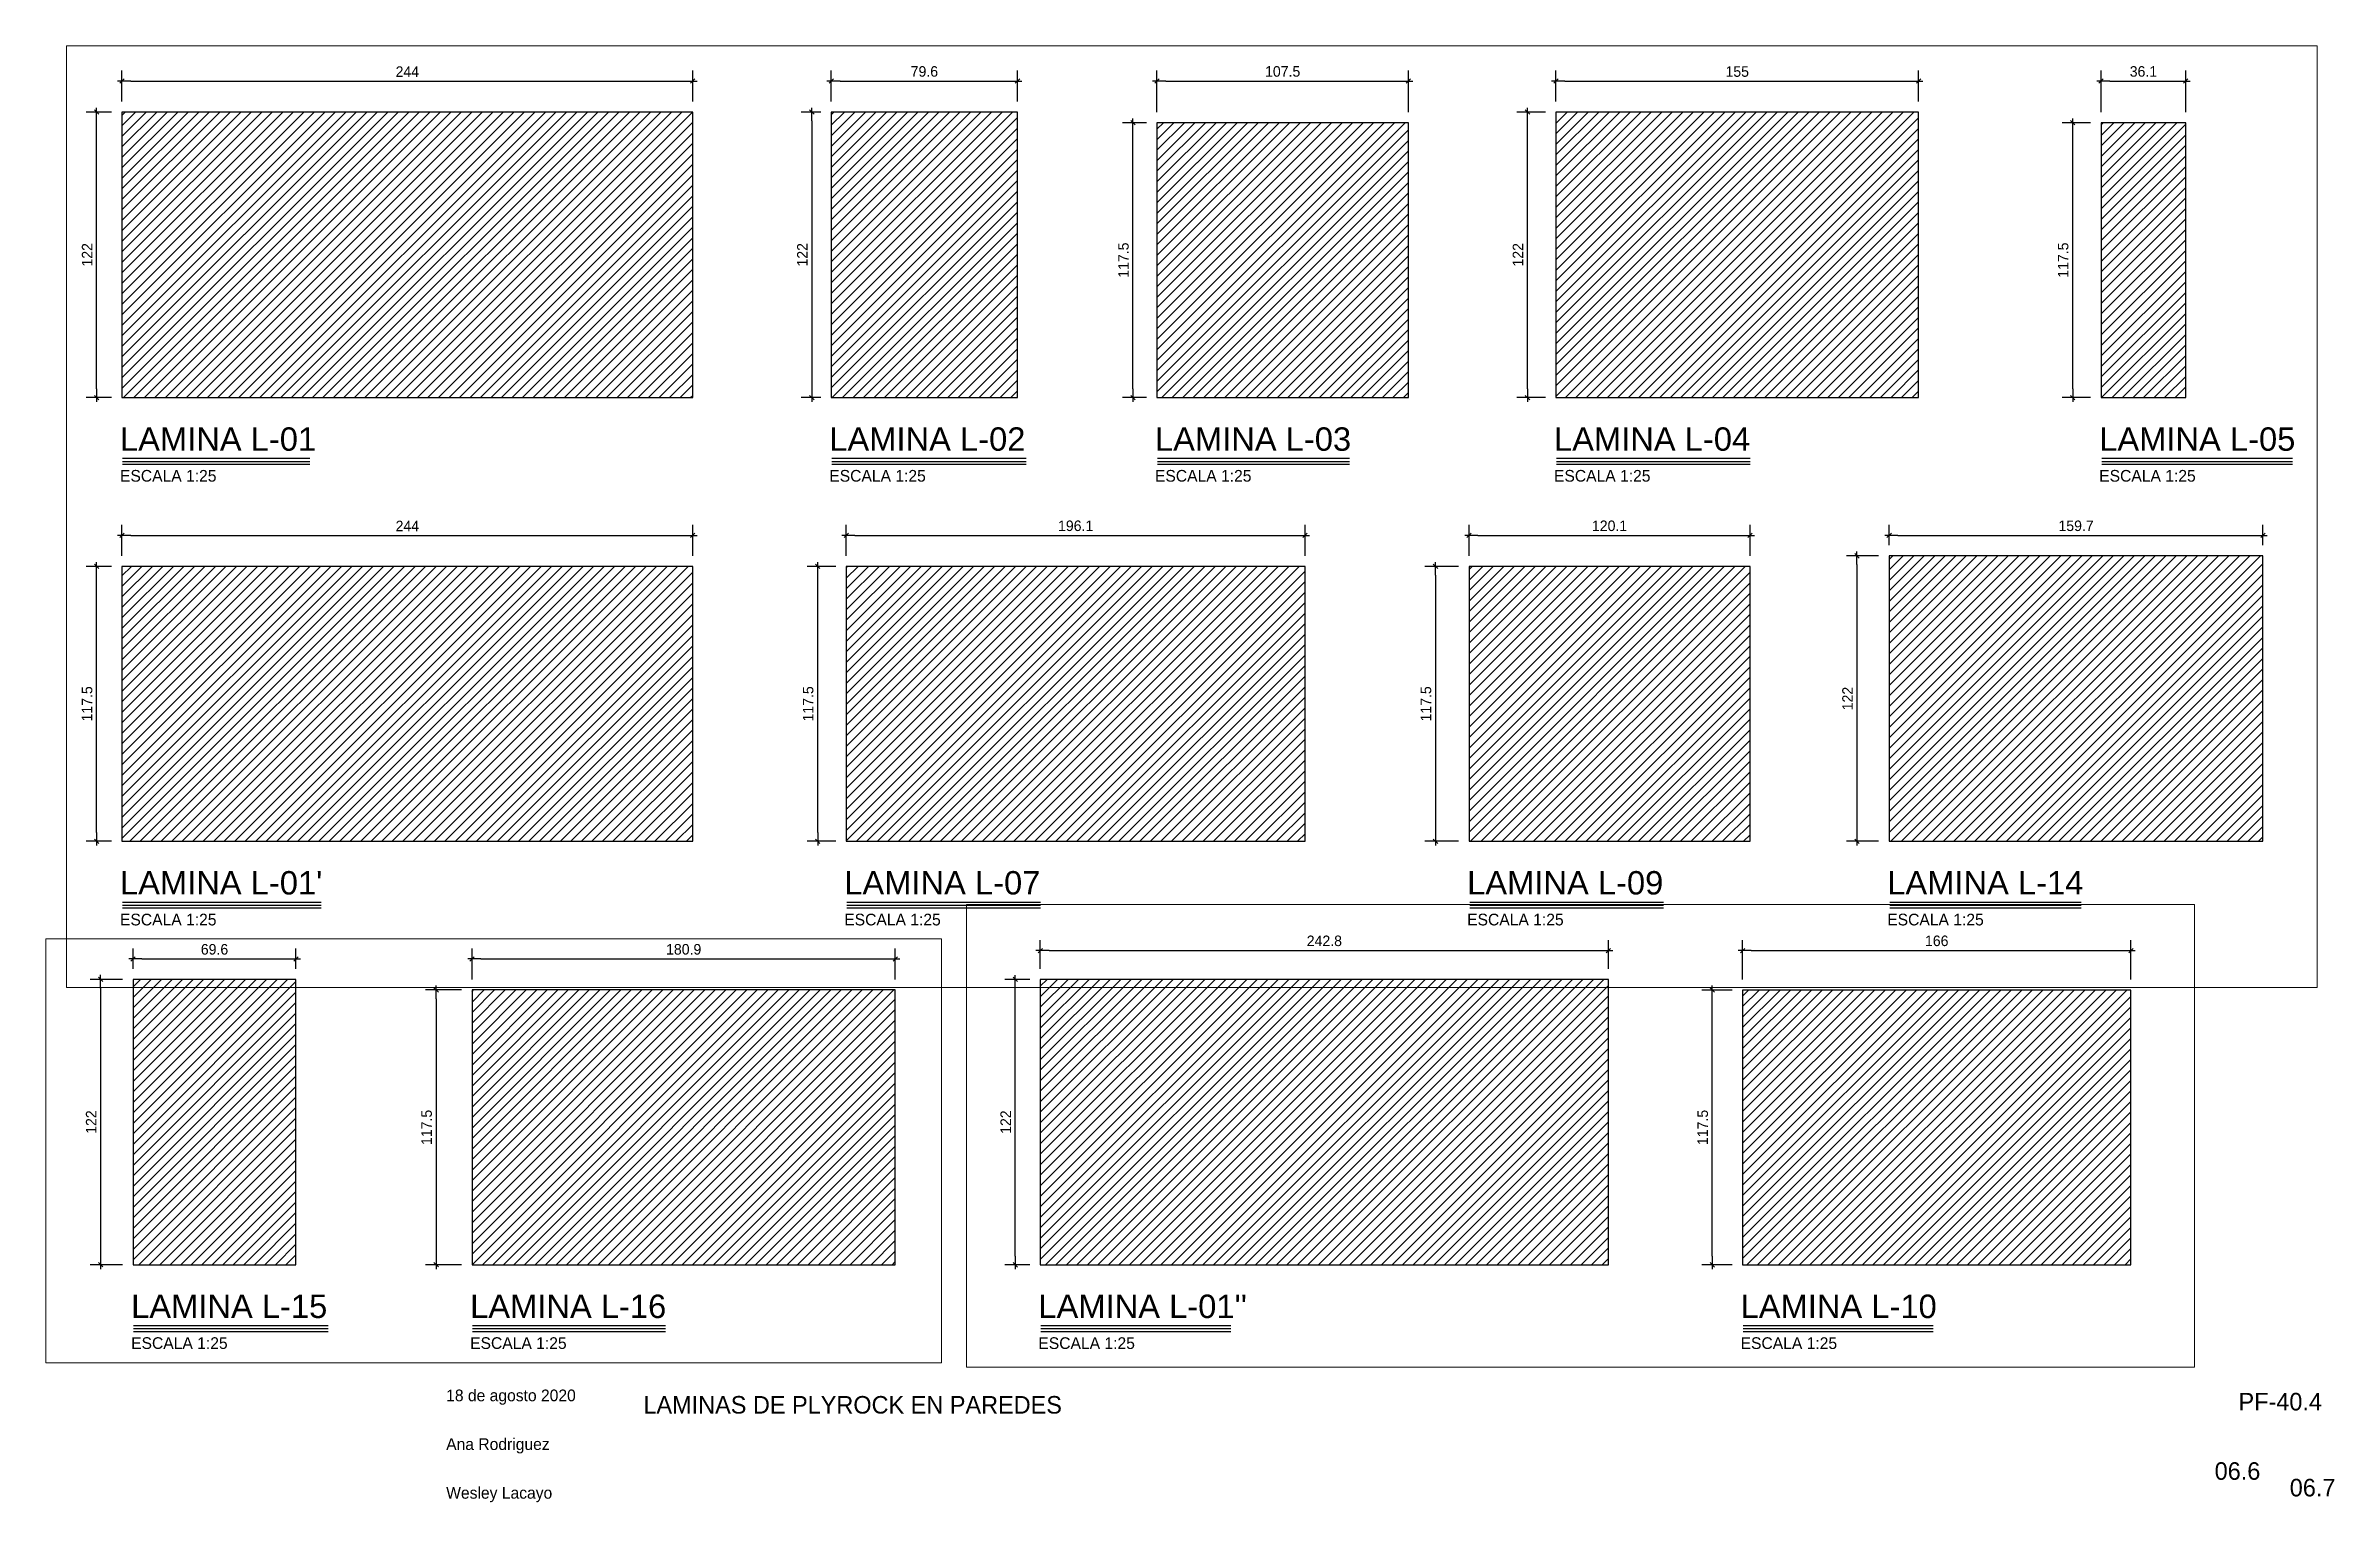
# Paper-space layout 'PT-06.6' of a CAD drawing. Header units: millimetres. Extents: x 91 to 130.2, y 309.4 to 334.3.
# The model-space entities are those that its viewports show. They can reach past a viewport. Long polylines and large blocks are cut down to what shows.
import ezdxf
from ezdxf.enums import TextEntityAlignment as Align

# ---------------------------------------------------------------- set-up
doc = ezdxf.new("R2010")
doc.units = ezdxf.units.MM
doc.set_wipeout_variables(frame=1)
for name, color, linetype in [('0 @ 0.25', 7, 'Continuous'), ('TEXTO', 2, 'Continuous'), ('TEXTOS TITULOS @ 0.25', 3, 'Continuous')]:
    doc.layers.add(name, color=color, linetype=linetype)
doc.styles.add('century gothic', font='GOTHIC.TTF')
doc.styles.add('NOTAS', font='GOTHIC.TTF')
doc.styles.add('SMCtitulos', font='sanss___.ttf')
doc.dimstyles.new('ANOTATIVE CM SMCONSTRUCCIONES', dxfattribs={"dimscale": 0, "dimtxt": 0.18, "dimasz": 0.15, "dimexe": 0.18, "dimexo": 0.18, "dimgap": 0.07, "dimtad": 1, "dimdec": 1, "dimlfac": 100, "dimdsep": 46, "dimtxsty": 'century gothic', "dimblk1": 'FLECHA1', "dimblk2": 'FLECHA1', "dimsah": 1, "dimcen": 0.18, "dimdle": 0.075, "dimclrd": 1, "dimclre": 1, "dimclrt": 2, "dimaunit": 1, "dimadec": 0, "dimazin": 2, "dimtfac": 0.75, "dimtdec": 1, "dimtix": 1, "dimtmove": 2, "dimatfit": 3, "dimfxl": 0.09, "dimtvp": 1.5, "dimtfill": 1, "dimtolj": 1, "dimtzin": 0, "dimarcsym": 0})

psp = doc.layouts.new('PT-06.6')

# ---------------------------------------------------------------- texts
at = {"layer": 'TEXTO', "color": 2, "attachment_point": 1, "style": 'century gothic'}
for s, insert, char_height, width in [('18 de agosto 2020', (97.885, 311.32), 0.2, 3.7301), ('{\\H3.3333x;LAMINAS DE PLYROCK EN PAREDES}', (101.257, 311.209), 0.09, 9.23112), ('PF-40.4', (128.53, 311.263), 0.3, 3.7301), ('Ana Rodriguez', (97.885, 310.487), 0.2, 3.7301), ('06.6', (128.122, 310.077), 0.3, 3.7301), ('Wesley Lacayo', (97.885, 309.654), 0.2, 3.7301), ('06.7', (129.406, 309.793), 0.3, 3.7301)]:
    psp.add_mtext(s, dxfattribs=dict(at, insert=insert, char_height=char_height, width=width))

msp = doc.modelspace()

# ---------------------------------------------------------------- blocks, each defined once
blk = doc.blocks.new('*U278')
at = {"color": 2}
blk.add_line((0, 0.052), (3.203, 0.052), dxfattribs=at)
at = {"color": 250}
blk.add_line((0, 0), (3.203, 0), dxfattribs=at)
at = {"color": 7}
blk.add_line((0, -0.047), (3.203, -0.047), dxfattribs=at)
at = {"color": 0, "linetype": 'ByBlock', "lineweight": -2, "style": 'NOTAS'}
for tag, p in [('1TITLE', (0.027, 1.014)), ('2TITLE', (-0.043, 0.181))]:
    blk.add_attdef(tag, p, '', height=0.3, dxfattribs=at)
blk.add_attdef('SCALE', text='', height=0.18, dxfattribs=at).set_placement((-0.043, -0.148), align=Align.TOP_LEFT)
blk = doc.blocks.new('PL4')
at = {"color": 3}
blk.add_wipeout([(19545.3365, 4508.9966), (19545.3365, 4507.822), (19547.7765, 4507.822), (19547.7765, 4508.9966)], dxfattribs=at)
h = blk.add_hatch()
h.set_pattern_fill('ANSI31', color=250, scale=0.01)
h.set_pattern_definition([(45, (74.857792, -12.113897), (-0.022450640303, 0.022450640303), [])])
h.paths.add_polyline_path([(19547.7765, 4507.822), (19547.7765, 4508.9966), (19545.3365, 4508.9966), (19545.3365, 4507.822)])
blk.add_lwpolyline([(19545.3365, 4508.9966), (19545.3365, 4507.822), (19547.7765, 4507.822), (19547.7765, 4508.9966)], close=True, dxfattribs=at)
blk = doc.blocks.new('L5')
at = {"color": 3}
blk.add_wipeout([(19547.7765, 4509.3498), (19547.7765, 4508.1752), (19548.138, 4508.1752), (19548.138, 4509.3498)], dxfattribs=at)
h = blk.add_hatch()
h.set_pattern_fill('ANSI31', color=250, scale=0.01)
h.set_pattern_definition([(45, (77.297792, -11.760674), (-0.022450640303, 0.022450640303), [])])
h.paths.add_polyline_path([(19548.138, 4508.1752), (19548.138, 4509.3498), (19547.7765, 4509.3498), (19547.7765, 4508.1752)])
blk.add_lwpolyline([(19547.7765, 4509.3498), (19547.7765, 4508.1752), (19548.138, 4508.1752), (19548.138, 4509.3498)], close=True, dxfattribs=at)
blk = doc.blocks.new('K')
at = {"color": 3}
blk.add_wipeout([(19570.7844, 4514.3794), (19570.7844, 4513.2048), (19571.9853, 4513.2048), (19571.9853, 4514.3794)], dxfattribs=at)
h = blk.add_hatch()
h.set_pattern_fill('ANSI31', color=250, scale=0.01)
h.set_pattern_definition([(45, (99.0386, -6.685645), (-0.022450640303, 0.022450640303), [])])
h.paths.add_polyline_path([(19570.7844, 4514.3794), (19570.7844, 4513.2048), (19571.9853, 4513.2048), (19571.9853, 4514.3794)])
blk.add_lwpolyline([(19570.7844, 4514.3794), (19570.7844, 4513.2048), (19571.9853, 4513.2048), (19571.9853, 4514.3794)], close=True, dxfattribs=at)
blk = doc.blocks.new('L01')
at = {"color": 3}
blk.add_wipeout([(19523.5016, 4513.7363), (19523.5016, 4512.5163), (19525.9416, 4512.5163), (19525.9416, 4513.7363)], dxfattribs=at)
h = blk.add_hatch()
h.set_pattern_fill('ANSI31', color=250, scale=0.01)
h.set_pattern_definition([(45, (53.022902, -7.374193), (-0.022450640303, 0.022450640303), [])])
h.paths.add_polyline_path([(19525.9416, 4512.5163), (19525.9416, 4513.7363), (19523.5016, 4513.7363), (19523.5016, 4512.5163)])
blk.add_lwpolyline([(19523.5016, 4513.7363), (19523.5016, 4512.5163), (19525.9416, 4512.5163), (19525.9416, 4513.7363)], close=True, dxfattribs=at)
blk = doc.blocks.new('L15')
at = {"color": 3}
blk.add_wipeout([(19578.2737, 4511.8274), (19578.2737, 4510.6074), (19578.9699, 4510.6074), (19578.9699, 4511.8274)], dxfattribs=at)
h = blk.add_hatch()
h.set_pattern_fill('ANSI31', color=250, scale=0.01)
h.set_pattern_definition([(45, (107.79494, -9.283098), (-0.022450640303, 0.022450640303), [])])
h.paths.add_polyline_path([(19578.9699, 4510.6074), (19578.9699, 4511.8274), (19578.2737, 4511.8274), (19578.2737, 4510.6074)])
blk.add_lwpolyline([(19578.2737, 4511.8274), (19578.2737, 4510.6074), (19578.9699, 4510.6074), (19578.9699, 4511.8274)], close=True, dxfattribs=at)
blk = doc.blocks.new('JYH')
at = {"color": 3}
blk.add_wipeout([(19611.8833, 4514.4248), (19611.8833, 4513.2502), (19613.8448, 4513.2502), (19613.8448, 4514.4248)], dxfattribs=at)
h = blk.add_hatch()
h.set_pattern_fill('ANSI31', color=250, scale=0.01)
h.set_pattern_definition([(45, (141.40457, -6.685645), (-0.022450640303, 0.022450640303), [])])
h.paths.add_polyline_path([(19613.8448, 4513.2502), (19613.8448, 4514.4248), (19611.8833, 4514.4248), (19611.8833, 4513.2502)])
blk.add_lwpolyline([(19611.8833, 4514.4248), (19611.8833, 4513.2502), (19613.8448, 4513.2502), (19613.8448, 4514.4248)], close=True, dxfattribs=at)
blk = doc.blocks.new('I')
at = {"color": 3}
blk.add_wipeout([(19551.58, 4519.718), (19551.58, 4518.5434), (19553.389, 4518.5434), (19553.389, 4519.718)], dxfattribs=at)
h = blk.add_hatch()
h.set_pattern_fill('ANSI31', color=250, scale=0.01)
h.set_pattern_definition([(45, (80.47028, -1.39251), (-0.022450640303, 0.022450640303), [])])
h.paths.add_polyline_path([(19551.58, 4518.5434), (19553.389, 4518.5434), (19553.389, 4519.718), (19551.58, 4519.718)])
blk.add_lwpolyline([(19551.58, 4519.718), (19551.58, 4518.5434), (19553.389, 4518.5434), (19553.389, 4519.718)], close=True, dxfattribs=at)
blk = doc.blocks.new('W')
at = {"color": 3}
blk.add_wipeout([(19548.6925, 4522.7512), (19548.6925, 4521.5766), (19549.7675, 4521.5766), (19549.7675, 4522.7512)], dxfattribs=at)
h = blk.add_hatch()
h.set_pattern_fill('ANSI31', color=250, scale=0.01)
h.set_pattern_definition([(45, (76.84877, 1.640725), (-0.022450640303, 0.022450640303), [])])
h.paths.add_polyline_path([(19548.6925, 4522.7512), (19548.6925, 4521.5766), (19549.7675, 4521.5766), (19549.7675, 4522.7512)])
blk.add_lwpolyline([(19548.6925, 4522.7512), (19548.6925, 4521.5766), (19549.7675, 4521.5766), (19549.7675, 4522.7512)], close=True, dxfattribs=at)
blk = doc.blocks.new('L02')
at = {"color": 3}
blk.add_wipeout([(19538.3645, 4529.476), (19538.3645, 4528.256), (19539.1607, 4528.256), (19539.1607, 4529.476)], dxfattribs=at)
h = blk.add_hatch()
h.set_pattern_fill('ANSI31', color=250, scale=0.01)
h.set_pattern_definition([(45, (67.8858, 8.365508), (-0.022450640303, 0.022450640303), [])])
h.paths.add_polyline_path([(19539.1607, 4528.256), (19539.1607, 4529.476), (19538.3645, 4529.476), (19538.3645, 4528.256)])
blk.add_lwpolyline([(19538.3645, 4529.476), (19538.3645, 4528.256), (19539.1607, 4528.256), (19539.1607, 4529.476)], close=True, dxfattribs=at)
blk = doc.blocks.new('P')
at = {"color": 3}
blk.add_wipeout([(19558.1739, 4529.456), (19558.1739, 4528.236), (19559.7239, 4528.236), (19559.7239, 4529.456)], dxfattribs=at)
h = blk.add_hatch()
h.set_pattern_fill('ANSI31', color=250, scale=0.01)
h.set_pattern_definition([(45, (86.805185, 8.345508), (-0.022450640303, 0.022450640303), [])])
h.paths.add_polyline_path([(19558.1739, 4529.456), (19558.1739, 4528.236), (19559.7239, 4528.236), (19559.7239, 4529.456)])
blk.add_lwpolyline([(19558.1739, 4529.456), (19558.1739, 4528.236), (19559.7239, 4528.236), (19559.7239, 4529.456)], close=True, dxfattribs=at)
blk = doc.blocks.new('D')
at = {"color": 3}
blk.add_wipeout([(19578.9599, 4527.234), (19578.9599, 4526.014), (19580.5574, 4526.014), (19580.5574, 4527.234)], dxfattribs=at)
h = blk.add_hatch()
h.set_pattern_fill('ANSI31', color=250, scale=0.01)
h.set_pattern_definition([(45, (108.48114, 6.12351), (-0.022450640303, 0.022450640303), [])])
h.paths.add_polyline_path([(19580.5574, 4526.014), (19580.5574, 4527.234), (19578.9599, 4527.234), (19578.9599, 4526.014)])
blk.add_lwpolyline([(19578.9599, 4527.234), (19578.9599, 4526.014), (19580.5574, 4526.014), (19580.5574, 4527.234)], close=True, dxfattribs=at)
blk = doc.blocks.new('X')
at = {"color": 3}
blk.add_wipeout([(19583.5799, 4542.6947), (19583.5799, 4541.4747), (19586.0083, 4541.4747), (19586.0083, 4542.6947)], dxfattribs=at)
h = blk.add_hatch()
h.set_pattern_fill('ANSI31', color=250, scale=0.01)
h.set_pattern_definition([(45, (113.101132, 21.584215), (-0.022450640303, 0.022450640303), [])])
h.paths.add_polyline_path([(19586.0083, 4541.4747), (19586.0083, 4542.6947), (19583.5799, 4542.6947), (19583.5799, 4541.4747)])
blk.add_lwpolyline([(19583.5799, 4542.6947), (19583.5799, 4541.4747), (19586.0083, 4541.4747), (19586.0083, 4542.6947)], close=True, dxfattribs=at)
blk = doc.blocks.new('*U530')
at = {"color": 2}
blk.add_line((0, 0.052), (3.323, 0.052), dxfattribs=at)
at = {"color": 250}
blk.add_line((0, 0), (3.323, 0), dxfattribs=at)
at = {"color": 7}
blk.add_line((0, -0.047), (3.323, -0.047), dxfattribs=at)
at = {"color": 0, "linetype": 'ByBlock', "lineweight": -2, "style": 'NOTAS'}
for tag, p in [('1TITLE', (0.027, 1.014)), ('2TITLE', (-0.043, 0.181))]:
    blk.add_attdef(tag, p, '', height=0.3, dxfattribs=at)
blk.add_attdef('SCALE', text='', height=0.18, dxfattribs=at).set_placement((-0.043, -0.148), align=Align.TOP_LEFT)
blk = doc.blocks.new('FLECHA1')
at = {"color": 1}
blk.add_line((-1, 0), (0.5, 0), dxfattribs=at)
at = {"color": 4}
blk.add_line((-0.25, -0.25), (0.25, 0.25), dxfattribs=at)
blk = doc.blocks.new('*D575')
at = {"color": 1, "lineweight": -2, "transparency": 16777216}
for p, q in [((19520.5136, 4514.4248), (19520.4053, 4514.4248)), ((19520.4503, 4513.2423), (19520.4503, 4514.3873)), ((19520.5136, 4513.2048), (19520.4053, 4513.2048))]:
    blk.add_line(p, q, dxfattribs=at)
at = {"layer": 'Defpoints', "color": 0, "transparency": 16777216}
for p in [(19520.4503, 4514.4248), (19520.5586, 4514.4248), (19520.5586, 4513.2048)]:
    blk.add_point(p, dxfattribs=at)
at = {"color": 1, "lineweight": -2, "transparency": 16777216, "xscale": 0.0375, "yscale": 0.0375, "zscale": 0.0375}
for p, rotation in [((19520.4503, 4514.4248), 90), ((19520.4503, 4513.2048), 270)]:
    blk.add_blockref('FLECHA1', p, dxfattribs=dict(at, rotation=rotation))
at = {"color": 2, "transparency": 16777216, "insert": (19520.4097, 4513.8148), "char_height": 0.045, "attachment_point": 5, "rotation": 90, "style": 'century gothic', "bg_fill": 3, "box_fill_scale": 1.1, "bg_fill_color": 256, "bg_fill_true_color": 13158600, "bg_fill_transparency": 0}
blk.add_mtext('\\A1;122', dxfattribs=at)
blk = doc.blocks.new('*D576')
at = {"color": 1, "lineweight": -2, "transparency": 16777216}
for p, q in [((19520.5586, 4514.4698), (19520.5586, 4514.6023)), ((19522.9986, 4514.4698), (19522.9986, 4514.6023)), ((19520.5961, 4514.5573), (19522.9611, 4514.5573))]:
    blk.add_line(p, q, dxfattribs=at)
at = {"layer": 'Defpoints', "color": 0, "transparency": 16777216}
for p in [(19522.9986, 4514.5573), (19520.5586, 4514.4248), (19522.9986, 4514.4248)]:
    blk.add_point(p, dxfattribs=at)
at = {"color": 1, "lineweight": -2, "transparency": 16777216, "xscale": 0.0375, "yscale": 0.0375, "zscale": 0.0375, "rotation": 180}
blk.add_blockref('FLECHA1', (19520.5586, 4514.5573), dxfattribs=at)
at = {"color": 1, "lineweight": -2, "transparency": 16777216, "xscale": 0.0375, "yscale": 0.0375, "zscale": 0.0375}
blk.add_blockref('FLECHA1', (19522.9986, 4514.5573), dxfattribs=at)
at = {"color": 2, "transparency": 16777216, "insert": (19521.7786, 4514.5979), "char_height": 0.045, "attachment_point": 5, "style": 'century gothic', "bg_fill": 3, "box_fill_scale": 1.1, "bg_fill_color": 256, "bg_fill_true_color": 13158600, "bg_fill_transparency": 0}
blk.add_mtext('\\A1;244', dxfattribs=at)
blk = doc.blocks.new('*D577')
at = {"color": 1, "lineweight": -2, "transparency": 16777216}
for p, q in [((19523.5455, 4514.4248), (19523.4626, 4514.4248)), ((19523.5076, 4514.3873), (19523.5076, 4513.2423)), ((19523.5455, 4513.2048), (19523.4626, 4513.2048))]:
    blk.add_line(p, q, dxfattribs=at)
at = {"layer": 'Defpoints', "color": 0, "transparency": 16777216}
for p in [(19523.5905, 4514.4248), (19523.5076, 4513.2048), (19523.5905, 4513.2048)]:
    blk.add_point(p, dxfattribs=at)
at = {"color": 1, "lineweight": -2, "transparency": 16777216, "xscale": 0.0375, "yscale": 0.0375, "zscale": 0.0375}
for p, rotation in [((19523.5076, 4514.4248), 90), ((19523.5076, 4513.2048), 270)]:
    blk.add_blockref('FLECHA1', p, dxfattribs=dict(at, rotation=rotation))
at = {"color": 2, "transparency": 16777216, "insert": (19523.4671, 4513.8148), "char_height": 0.045, "attachment_point": 5, "rotation": 90, "style": 'century gothic', "bg_fill": 3, "box_fill_scale": 1.1, "bg_fill_color": 256, "bg_fill_true_color": 13158600, "bg_fill_transparency": 0}
blk.add_mtext('\\A1;122', dxfattribs=at)
blk = doc.blocks.new('*D578')
at = {"color": 1, "lineweight": -2, "transparency": 16777216}
for p, q in [((19523.5905, 4514.4698), (19523.5905, 4514.6023)), ((19524.3867, 4514.4698), (19524.3867, 4514.6023)), ((19523.628, 4514.5573), (19524.3492, 4514.5573))]:
    blk.add_line(p, q, dxfattribs=at)
at = {"layer": 'Defpoints', "color": 0, "transparency": 16777216}
for p in [(19524.3867, 4514.5573), (19523.5905, 4514.4248), (19524.3867, 4514.4248)]:
    blk.add_point(p, dxfattribs=at)
at = {"color": 1, "lineweight": -2, "transparency": 16777216, "xscale": 0.0375, "yscale": 0.0375, "zscale": 0.0375, "rotation": 180}
blk.add_blockref('FLECHA1', (19523.5905, 4514.5573), dxfattribs=at)
at = {"color": 1, "lineweight": -2, "transparency": 16777216, "xscale": 0.0375, "yscale": 0.0375, "zscale": 0.0375}
blk.add_blockref('FLECHA1', (19524.3867, 4514.5573), dxfattribs=at)
at = {"color": 2, "transparency": 16777216, "insert": (19523.9886, 4514.5984), "char_height": 0.045, "attachment_point": 5, "style": 'century gothic', "bg_fill": 3, "box_fill_scale": 1.1, "bg_fill_color": 256, "bg_fill_true_color": 13158600, "bg_fill_transparency": 0}
blk.add_mtext('\\A1;79.6', dxfattribs=at)
blk = doc.blocks.new('*U529')
at = {"color": 2}
blk.add_line((0, 0.052), (3.281, 0.052), dxfattribs=at)
at = {"color": 250}
blk.add_line((0, 0), (3.281, 0), dxfattribs=at)
at = {"color": 7}
blk.add_line((0, -0.047), (3.281, -0.047), dxfattribs=at)
at = {"color": 0, "linetype": 'ByBlock', "lineweight": -2, "style": 'NOTAS'}
for tag, p in [('1TITLE', (0.027, 1.014)), ('2TITLE', (-0.043, 0.181))]:
    blk.add_attdef(tag, p, '', height=0.3, dxfattribs=at)
blk.add_attdef('SCALE', text='', height=0.18, dxfattribs=at).set_placement((-0.043, -0.148), align=Align.TOP_LEFT)
blk = doc.blocks.new('*D579')
at = {"color": 1, "lineweight": -2, "transparency": 16777216}
for p, q in [((19524.9376, 4514.3794), (19524.8353, 4514.3794)), ((19524.8803, 4513.2423), (19524.8803, 4514.3419)), ((19524.9376, 4513.2048), (19524.8353, 4513.2048))]:
    blk.add_line(p, q, dxfattribs=at)
at = {"layer": 'Defpoints', "color": 0, "transparency": 16777216}
for p in [(19524.8803, 4514.3794), (19524.9826, 4514.3794), (19524.9826, 4513.2048)]:
    blk.add_point(p, dxfattribs=at)
at = {"color": 1, "lineweight": -2, "transparency": 16777216, "xscale": 0.0375, "yscale": 0.0375, "zscale": 0.0375}
for p, rotation in [((19524.8803, 4514.3794), 90), ((19524.8803, 4513.2048), 270)]:
    blk.add_blockref('FLECHA1', p, dxfattribs=dict(at, rotation=rotation))
at = {"color": 2, "transparency": 16777216, "insert": (19524.8398, 4513.7921), "char_height": 0.045, "attachment_point": 5, "rotation": 90, "style": 'century gothic', "bg_fill": 3, "box_fill_scale": 1.1, "bg_fill_color": 256, "bg_fill_true_color": 13158600, "bg_fill_transparency": 0}
blk.add_mtext('\\A1;117.5', dxfattribs=at)
blk = doc.blocks.new('*D580')
at = {"color": 1, "lineweight": -2, "transparency": 16777216}
for p, q in [((19524.9826, 4514.4244), (19524.9826, 4514.6023)), ((19526.0576, 4514.4244), (19526.0576, 4514.6023)), ((19525.0201, 4514.5573), (19526.0201, 4514.5573))]:
    blk.add_line(p, q, dxfattribs=at)
at = {"layer": 'Defpoints', "color": 0, "transparency": 16777216}
for p in [(19526.0576, 4514.5573), (19524.9826, 4514.3794), (19526.0576, 4514.3794)]:
    blk.add_point(p, dxfattribs=at)
at = {"color": 1, "lineweight": -2, "transparency": 16777216, "xscale": 0.0375, "yscale": 0.0375, "zscale": 0.0375, "rotation": 180}
blk.add_blockref('FLECHA1', (19524.9826, 4514.5573), dxfattribs=at)
at = {"color": 1, "lineweight": -2, "transparency": 16777216, "xscale": 0.0375, "yscale": 0.0375, "zscale": 0.0375}
blk.add_blockref('FLECHA1', (19526.0576, 4514.5573), dxfattribs=at)
at = {"color": 2, "transparency": 16777216, "insert": (19525.5201, 4514.5984), "char_height": 0.045, "attachment_point": 5, "style": 'century gothic', "bg_fill": 3, "box_fill_scale": 1.1, "bg_fill_color": 256, "bg_fill_true_color": 13158600, "bg_fill_transparency": 0}
blk.add_mtext('\\A1;107.5', dxfattribs=at)
blk = doc.blocks.new('*U528')
at = {"color": 2}
blk.add_line((0, 0.052), (3.313, 0.052), dxfattribs=at)
at = {"color": 250}
blk.add_line((0, 0), (3.313, 0), dxfattribs=at)
at = {"color": 7}
blk.add_line((0, -0.047), (3.313, -0.047), dxfattribs=at)
at = {"color": 0, "linetype": 'ByBlock', "lineweight": -2, "style": 'NOTAS'}
for tag, p in [('1TITLE', (0.027, 1.014)), ('2TITLE', (-0.043, 0.181))]:
    blk.add_attdef(tag, p, '', height=0.3, dxfattribs=at)
blk.add_attdef('SCALE', text='', height=0.18, dxfattribs=at).set_placement((-0.043, -0.148), align=Align.TOP_LEFT)
blk = doc.blocks.new('*D581')
at = {"color": 1, "lineweight": -2, "transparency": 16777216}
for p, q in [((19526.6431, 4514.4248), (19526.5215, 4514.4248)), ((19526.5665, 4513.2423), (19526.5665, 4514.3873)), ((19526.6431, 4513.2048), (19526.5215, 4513.2048))]:
    blk.add_line(p, q, dxfattribs=at)
at = {"layer": 'Defpoints', "color": 0, "transparency": 16777216}
for p in [(19526.5665, 4514.4248), (19526.6881, 4514.4248), (19526.6881, 4513.2048)]:
    blk.add_point(p, dxfattribs=at)
at = {"color": 1, "lineweight": -2, "transparency": 16777216, "xscale": 0.0375, "yscale": 0.0375, "zscale": 0.0375}
for p, rotation in [((19526.5665, 4514.4248), 90), ((19526.5665, 4513.2048), 270)]:
    blk.add_blockref('FLECHA1', p, dxfattribs=dict(at, rotation=rotation))
at = {"color": 2, "transparency": 16777216, "insert": (19526.5259, 4513.8148), "char_height": 0.045, "attachment_point": 5, "rotation": 90, "style": 'century gothic', "bg_fill": 3, "box_fill_scale": 1.1, "bg_fill_color": 256, "bg_fill_true_color": 13158600, "bg_fill_transparency": 0}
blk.add_mtext('\\A1;122', dxfattribs=at)
blk = doc.blocks.new('*D582')
at = {"color": 1, "lineweight": -2, "transparency": 16777216}
for p, q in [((19526.6881, 4514.4698), (19526.6881, 4514.6023)), ((19528.2381, 4514.4698), (19528.2381, 4514.6023)), ((19526.7256, 4514.5573), (19528.2006, 4514.5573))]:
    blk.add_line(p, q, dxfattribs=at)
at = {"layer": 'Defpoints', "color": 0, "transparency": 16777216}
for p in [(19528.2381, 4514.5573), (19526.6881, 4514.4248), (19528.2381, 4514.4248)]:
    blk.add_point(p, dxfattribs=at)
at = {"color": 1, "lineweight": -2, "transparency": 16777216, "xscale": 0.0375, "yscale": 0.0375, "zscale": 0.0375, "rotation": 180}
blk.add_blockref('FLECHA1', (19526.6881, 4514.5573), dxfattribs=at)
at = {"color": 1, "lineweight": -2, "transparency": 16777216, "xscale": 0.0375, "yscale": 0.0375, "zscale": 0.0375}
blk.add_blockref('FLECHA1', (19528.2381, 4514.5573), dxfattribs=at)
at = {"color": 2, "transparency": 16777216, "insert": (19527.4631, 4514.5979), "char_height": 0.045, "attachment_point": 5, "style": 'century gothic', "bg_fill": 3, "box_fill_scale": 1.1, "bg_fill_color": 256, "bg_fill_true_color": 13158600, "bg_fill_transparency": 0}
blk.add_mtext('\\A1;155', dxfattribs=at)
blk = doc.blocks.new('*U527')
at = {"color": 2}
blk.add_line((0, 0.052), (3.261, 0.052), dxfattribs=at)
at = {"color": 250}
blk.add_line((0, 0), (3.261, 0), dxfattribs=at)
at = {"color": 7}
blk.add_line((0, -0.047), (3.261, -0.047), dxfattribs=at)
at = {"color": 0, "linetype": 'ByBlock', "lineweight": -2, "style": 'NOTAS'}
for tag, p in [('1TITLE', (0.027, 1.014)), ('2TITLE', (-0.043, 0.181))]:
    blk.add_attdef(tag, p, '', height=0.3, dxfattribs=at)
blk.add_attdef('SCALE', text='', height=0.18, dxfattribs=at).set_placement((-0.043, -0.148), align=Align.TOP_LEFT)
blk = doc.blocks.new('*D583')
at = {"color": 1, "lineweight": -2, "transparency": 16777216}
for p, q in [((19528.9736, 4514.3794), (19528.8519, 4514.3794)), ((19528.8969, 4513.2423), (19528.8969, 4514.3419)), ((19528.9736, 4513.2048), (19528.8519, 4513.2048))]:
    blk.add_line(p, q, dxfattribs=at)
at = {"layer": 'Defpoints', "color": 0, "transparency": 16777216}
for p in [(19528.8969, 4514.3794), (19529.0186, 4514.3794), (19529.0186, 4513.2048)]:
    blk.add_point(p, dxfattribs=at)
at = {"color": 1, "lineweight": -2, "transparency": 16777216, "xscale": 0.0375, "yscale": 0.0375, "zscale": 0.0375}
for p, rotation in [((19528.8969, 4514.3794), 90), ((19528.8969, 4513.2048), 270)]:
    blk.add_blockref('FLECHA1', p, dxfattribs=dict(at, rotation=rotation))
at = {"color": 2, "transparency": 16777216, "insert": (19528.8564, 4513.7921), "char_height": 0.045, "attachment_point": 5, "rotation": 90, "style": 'century gothic', "bg_fill": 3, "box_fill_scale": 1.1, "bg_fill_color": 256, "bg_fill_true_color": 13158600, "bg_fill_transparency": 0}
blk.add_mtext('\\A1;117.5', dxfattribs=at)
blk = doc.blocks.new('*D584')
at = {"color": 1, "lineweight": -2, "transparency": 16777216}
for p, q in [((19529.0186, 4514.4244), (19529.0186, 4514.6023)), ((19529.3801, 4514.4244), (19529.3801, 4514.6023)), ((19529.0561, 4514.5573), (19529.3426, 4514.5573))]:
    blk.add_line(p, q, dxfattribs=at)
at = {"layer": 'Defpoints', "color": 0, "transparency": 16777216}
for p in [(19529.3801, 4514.5573), (19529.0186, 4514.3794), (19529.3801, 4514.3794)]:
    blk.add_point(p, dxfattribs=at)
at = {"color": 1, "lineweight": -2, "transparency": 16777216, "xscale": 0.0375, "yscale": 0.0375, "zscale": 0.0375, "rotation": 180}
blk.add_blockref('FLECHA1', (19529.0186, 4514.5573), dxfattribs=at)
at = {"color": 1, "lineweight": -2, "transparency": 16777216, "xscale": 0.0375, "yscale": 0.0375, "zscale": 0.0375}
blk.add_blockref('FLECHA1', (19529.3801, 4514.5573), dxfattribs=at)
at = {"color": 2, "transparency": 16777216, "insert": (19529.1994, 4514.5984), "char_height": 0.045, "attachment_point": 5, "style": 'century gothic', "bg_fill": 3, "box_fill_scale": 1.1, "bg_fill_color": 256, "bg_fill_true_color": 13158600, "bg_fill_transparency": 0}
blk.add_mtext('\\A1;36.1', dxfattribs=at)
blk = doc.blocks.new('*U520')
at = {"color": 2}
blk.add_line((0, 0.052), (3.397, 0.052), dxfattribs=at)
at = {"color": 250}
blk.add_line((0, 0), (3.397, 0), dxfattribs=at)
at = {"color": 7}
blk.add_line((0, -0.047), (3.397, -0.047), dxfattribs=at)
at = {"color": 0, "linetype": 'ByBlock', "lineweight": -2, "style": 'NOTAS'}
for tag, p in [('1TITLE', (0.027, 1.014)), ('2TITLE', (-0.043, 0.181))]:
    blk.add_attdef(tag, p, '', height=0.3, dxfattribs=at)
blk.add_attdef('SCALE', text='', height=0.18, dxfattribs=at).set_placement((-0.043, -0.148), align=Align.TOP_LEFT)
blk = doc.blocks.new('*D585')
at = {"color": 1, "lineweight": -2, "transparency": 16777216}
for p, q in [((19520.5136, 4512.4827), (19520.4053, 4512.4827)), ((19520.4503, 4511.3456), (19520.4503, 4512.4452)), ((19520.5136, 4511.3081), (19520.4053, 4511.3081))]:
    blk.add_line(p, q, dxfattribs=at)
at = {"layer": 'Defpoints', "color": 0, "transparency": 16777216}
for p in [(19520.4503, 4512.4827), (19520.5586, 4512.4827), (19520.5586, 4511.3081)]:
    blk.add_point(p, dxfattribs=at)
at = {"color": 1, "lineweight": -2, "transparency": 16777216, "xscale": 0.0375, "yscale": 0.0375, "zscale": 0.0375}
for p, rotation in [((19520.4503, 4512.4827), 90), ((19520.4503, 4511.3081), 270)]:
    blk.add_blockref('FLECHA1', p, dxfattribs=dict(at, rotation=rotation))
at = {"color": 2, "transparency": 16777216, "insert": (19520.4097, 4511.8954), "char_height": 0.045, "attachment_point": 5, "rotation": 90, "style": 'century gothic', "bg_fill": 3, "box_fill_scale": 1.1, "bg_fill_color": 256, "bg_fill_true_color": 13158600, "bg_fill_transparency": 0}
blk.add_mtext('\\A1;117.5', dxfattribs=at)
blk = doc.blocks.new('*D586')
at = {"color": 1, "lineweight": -2, "transparency": 16777216}
for p, q in [((19520.5586, 4512.5277), (19520.5586, 4512.6602)), ((19520.5961, 4512.6152), (19522.9611, 4512.6152)), ((19522.9986, 4512.5277), (19522.9986, 4512.6602))]:
    blk.add_line(p, q, dxfattribs=at)
at = {"layer": 'Defpoints', "color": 0, "transparency": 16777216}
for p in [(19522.9986, 4512.6152), (19520.5586, 4512.4827), (19522.9986, 4512.4827)]:
    blk.add_point(p, dxfattribs=at)
at = {"color": 1, "lineweight": -2, "transparency": 16777216, "xscale": 0.0375, "yscale": 0.0375, "zscale": 0.0375, "rotation": 180}
blk.add_blockref('FLECHA1', (19520.5586, 4512.6152), dxfattribs=at)
at = {"color": 1, "lineweight": -2, "transparency": 16777216, "xscale": 0.0375, "yscale": 0.0375, "zscale": 0.0375}
blk.add_blockref('FLECHA1', (19522.9986, 4512.6152), dxfattribs=at)
at = {"color": 2, "transparency": 16777216, "insert": (19521.7786, 4512.6557), "char_height": 0.045, "attachment_point": 5, "style": 'century gothic', "bg_fill": 3, "box_fill_scale": 1.1, "bg_fill_color": 256, "bg_fill_true_color": 13158600, "bg_fill_transparency": 0}
blk.add_mtext('\\A1;244', dxfattribs=at)
blk = doc.blocks.new('*U521')
at = {"color": 2}
blk.add_line((0, 0.052), (3.315, 0.052), dxfattribs=at)
at = {"color": 250}
blk.add_line((0, 0), (3.315, 0), dxfattribs=at)
at = {"color": 7}
blk.add_line((0, -0.047), (3.315, -0.047), dxfattribs=at)
at = {"color": 0, "linetype": 'ByBlock', "lineweight": -2, "style": 'NOTAS'}
for tag, p in [('1TITLE', (0.027, 1.014)), ('2TITLE', (-0.043, 0.181))]:
    blk.add_attdef(tag, p, '', height=0.3, dxfattribs=at)
blk.add_attdef('SCALE', text='', height=0.18, dxfattribs=at).set_placement((-0.043, -0.148), align=Align.TOP_LEFT)
blk = doc.blocks.new('*U522')
at = {"color": 2}
blk.add_line((0, 0.052), (3.315, 0.052), dxfattribs=at)
at = {"color": 250}
blk.add_line((0, 0), (3.315, 0), dxfattribs=at)
at = {"color": 7}
blk.add_line((0, -0.047), (3.315, -0.047), dxfattribs=at)
at = {"color": 0, "linetype": 'ByBlock', "lineweight": -2, "style": 'NOTAS'}
for tag, p in [('1TITLE', (0.027, 1.014)), ('2TITLE', (-0.043, 0.181))]:
    blk.add_attdef(tag, p, '', height=0.3, dxfattribs=at)
blk.add_attdef('SCALE', text='', height=0.18, dxfattribs=at).set_placement((-0.043, -0.148), align=Align.TOP_LEFT)
blk = doc.blocks.new('*U523')
at = {"color": 2}
blk.add_line((0, 0.052), (3.271, 0.052), dxfattribs=at)
at = {"color": 250}
blk.add_line((0, 0), (3.271, 0), dxfattribs=at)
at = {"color": 7}
blk.add_line((0, -0.047), (3.271, -0.047), dxfattribs=at)
at = {"color": 0, "linetype": 'ByBlock', "lineweight": -2, "style": 'NOTAS'}
for tag, p in [('1TITLE', (0.027, 1.014)), ('2TITLE', (-0.043, 0.181))]:
    blk.add_attdef(tag, p, '', height=0.3, dxfattribs=at)
blk.add_attdef('SCALE', text='', height=0.18, dxfattribs=at).set_placement((-0.043, -0.148), align=Align.TOP_LEFT)
blk = doc.blocks.new('*U524')
at = {"color": 2}
blk.add_line((0, 0.052), (3.327, 0.052), dxfattribs=at)
at = {"color": 250}
blk.add_line((0, 0), (3.327, 0), dxfattribs=at)
at = {"color": 7}
blk.add_line((0, -0.047), (3.327, -0.047), dxfattribs=at)
at = {"color": 0, "linetype": 'ByBlock', "lineweight": -2, "style": 'NOTAS'}
for tag, p in [('1TITLE', (0.027, 1.014)), ('2TITLE', (-0.043, 0.181))]:
    blk.add_attdef(tag, p, '', height=0.3, dxfattribs=at)
blk.add_attdef('SCALE', text='', height=0.18, dxfattribs=at).set_placement((-0.043, -0.148), align=Align.TOP_LEFT)
blk = doc.blocks.new('*U525')
at = {"color": 2}
blk.add_line((0, 0.052), (3.298, 0.052), dxfattribs=at)
at = {"color": 250}
blk.add_line((0, 0), (3.298, 0), dxfattribs=at)
at = {"color": 7}
blk.add_line((0, -0.047), (3.298, -0.047), dxfattribs=at)
at = {"color": 0, "linetype": 'ByBlock', "lineweight": -2, "style": 'NOTAS'}
for tag, p in [('1TITLE', (0.027, 1.014)), ('2TITLE', (-0.043, 0.181))]:
    blk.add_attdef(tag, p, '', height=0.3, dxfattribs=at)
blk.add_attdef('SCALE', text='', height=0.18, dxfattribs=at).set_placement((-0.043, -0.148), align=Align.TOP_LEFT)
blk = doc.blocks.new('*D589')
at = {"color": 1, "lineweight": -2, "transparency": 16777216}
for p, q in [((19523.6094, 4512.4827), (19523.4875, 4512.4827)), ((19523.5325, 4511.3456), (19523.5325, 4512.4452)), ((19523.6094, 4511.3081), (19523.4875, 4511.3081))]:
    blk.add_line(p, q, dxfattribs=at)
at = {"layer": 'Defpoints', "color": 0, "transparency": 16777216}
for p in [(19523.5325, 4512.4827), (19523.6544, 4512.4827), (19523.6544, 4511.3081)]:
    blk.add_point(p, dxfattribs=at)
at = {"color": 1, "lineweight": -2, "transparency": 16777216, "xscale": 0.0375, "yscale": 0.0375, "zscale": 0.0375}
for p, rotation in [((19523.5325, 4512.4827), 90), ((19523.5325, 4511.3081), 270)]:
    blk.add_blockref('FLECHA1', p, dxfattribs=dict(at, rotation=rotation))
at = {"color": 2, "transparency": 16777216, "insert": (19523.4919, 4511.8954), "char_height": 0.045, "attachment_point": 5, "rotation": 90, "style": 'century gothic', "bg_fill": 3, "box_fill_scale": 1.1, "bg_fill_color": 256, "bg_fill_true_color": 13158600, "bg_fill_transparency": 0}
blk.add_mtext('\\A1;117.5', dxfattribs=at)
blk = doc.blocks.new('*D590')
at = {"color": 1, "lineweight": -2, "transparency": 16777216}
for p, q in [((19523.6544, 4512.5277), (19523.6544, 4512.6602)), ((19523.6919, 4512.6152), (19525.5784, 4512.6152)), ((19525.6159, 4512.5277), (19525.6159, 4512.6602))]:
    blk.add_line(p, q, dxfattribs=at)
at = {"layer": 'Defpoints', "color": 0, "transparency": 16777216}
for p in [(19525.6159, 4512.6152), (19523.6544, 4512.4827), (19525.6159, 4512.4827)]:
    blk.add_point(p, dxfattribs=at)
at = {"color": 1, "lineweight": -2, "transparency": 16777216, "xscale": 0.0375, "yscale": 0.0375, "zscale": 0.0375, "rotation": 180}
blk.add_blockref('FLECHA1', (19523.6544, 4512.6152), dxfattribs=at)
at = {"color": 1, "lineweight": -2, "transparency": 16777216, "xscale": 0.0375, "yscale": 0.0375, "zscale": 0.0375}
blk.add_blockref('FLECHA1', (19525.6159, 4512.6152), dxfattribs=at)
at = {"color": 2, "transparency": 16777216, "insert": (19524.6352, 4512.6563), "char_height": 0.045, "attachment_point": 5, "style": 'century gothic', "bg_fill": 3, "box_fill_scale": 1.1, "bg_fill_color": 256, "bg_fill_true_color": 13158600, "bg_fill_transparency": 0}
blk.add_mtext('\\A1;196.1', dxfattribs=at)
blk = doc.blocks.new('*D591')
at = {"color": 1, "lineweight": -2, "transparency": 16777216}
for p, q in [((19526.317, 4512.5277), (19526.317, 4512.6602)), ((19526.3545, 4512.6152), (19527.4804, 4512.6152)), ((19527.5179, 4512.5277), (19527.5179, 4512.6602))]:
    blk.add_line(p, q, dxfattribs=at)
at = {"layer": 'Defpoints', "color": 0, "transparency": 16777216}
for p in [(19527.5179, 4512.6152), (19526.317, 4512.4827), (19527.5179, 4512.4827)]:
    blk.add_point(p, dxfattribs=at)
at = {"color": 1, "lineweight": -2, "transparency": 16777216, "xscale": 0.0375, "yscale": 0.0375, "zscale": 0.0375, "rotation": 180}
blk.add_blockref('FLECHA1', (19526.317, 4512.6152), dxfattribs=at)
at = {"color": 1, "lineweight": -2, "transparency": 16777216, "xscale": 0.0375, "yscale": 0.0375, "zscale": 0.0375}
blk.add_blockref('FLECHA1', (19527.5179, 4512.6152), dxfattribs=at)
at = {"color": 2, "transparency": 16777216, "insert": (19526.9174, 4512.6563), "char_height": 0.045, "attachment_point": 5, "style": 'century gothic', "bg_fill": 3, "box_fill_scale": 1.1, "bg_fill_color": 256, "bg_fill_true_color": 13158600, "bg_fill_transparency": 0}
blk.add_mtext('\\A1;120.1', dxfattribs=at)
blk = doc.blocks.new('*D592')
at = {"color": 1, "lineweight": -2, "transparency": 16777216}
for p, q in [((19528.1126, 4512.5731), (19528.1126, 4512.6602)), ((19528.1501, 4512.6152), (19529.6726, 4512.6152)), ((19529.7101, 4512.5731), (19529.7101, 4512.6602))]:
    blk.add_line(p, q, dxfattribs=at)
at = {"layer": 'Defpoints', "color": 0, "transparency": 16777216}
for p in [(19529.7101, 4512.6152), (19528.1126, 4512.5281), (19529.7101, 4512.5281)]:
    blk.add_point(p, dxfattribs=at)
at = {"color": 1, "lineweight": -2, "transparency": 16777216, "xscale": 0.0375, "yscale": 0.0375, "zscale": 0.0375, "rotation": 180}
blk.add_blockref('FLECHA1', (19528.1126, 4512.6152), dxfattribs=at)
at = {"color": 1, "lineweight": -2, "transparency": 16777216, "xscale": 0.0375, "yscale": 0.0375, "zscale": 0.0375}
blk.add_blockref('FLECHA1', (19529.7101, 4512.6152), dxfattribs=at)
at = {"color": 2, "transparency": 16777216, "insert": (19528.9114, 4512.6563), "char_height": 0.045, "attachment_point": 5, "style": 'century gothic', "bg_fill": 3, "box_fill_scale": 1.1, "bg_fill_color": 256, "bg_fill_true_color": 13158600, "bg_fill_transparency": 0}
blk.add_mtext('\\A1;159.7', dxfattribs=at)
blk = doc.blocks.new('*D593')
at = {"color": 1, "lineweight": -2, "transparency": 16777216}
for p, q in [((19530.3335, 4512.5731), (19530.3335, 4512.6602)), ((19530.371, 4512.6152), (19530.9922, 4512.6152)), ((19531.0297, 4512.5731), (19531.0297, 4512.6602))]:
    blk.add_line(p, q, dxfattribs=at)
at = {"layer": 'Defpoints', "color": 0, "transparency": 16777216}
for p in [(19531.0297, 4512.6152), (19530.3335, 4512.5281), (19531.0297, 4512.5281)]:
    blk.add_point(p, dxfattribs=at)
at = {"color": 1, "lineweight": -2, "transparency": 16777216, "xscale": 0.0375, "yscale": 0.0375, "zscale": 0.0375, "rotation": 180}
blk.add_blockref('FLECHA1', (19530.3335, 4512.6152), dxfattribs=at)
at = {"color": 1, "lineweight": -2, "transparency": 16777216, "xscale": 0.0375, "yscale": 0.0375, "zscale": 0.0375}
blk.add_blockref('FLECHA1', (19531.0297, 4512.6152), dxfattribs=at)
at = {"color": 2, "transparency": 16777216, "insert": (19530.6816, 4512.6563), "char_height": 0.045, "attachment_point": 5, "style": 'century gothic', "bg_fill": 3, "box_fill_scale": 1.1, "bg_fill_color": 256, "bg_fill_true_color": 13158600, "bg_fill_transparency": 0}
blk.add_mtext('\\A1;69.6', dxfattribs=at)
blk = doc.blocks.new('*D594')
at = {"color": 1, "lineweight": -2, "transparency": 16777216}
for p, q in [((19531.7825, 4512.5277), (19531.7825, 4512.6602)), ((19531.82, 4512.6152), (19533.554, 4512.6152)), ((19533.5915, 4512.5277), (19533.5915, 4512.6602))]:
    blk.add_line(p, q, dxfattribs=at)
at = {"layer": 'Defpoints', "color": 0, "transparency": 16777216}
for p in [(19533.5915, 4512.6152), (19531.7825, 4512.4827), (19533.5915, 4512.4827)]:
    blk.add_point(p, dxfattribs=at)
at = {"color": 1, "lineweight": -2, "transparency": 16777216, "xscale": 0.0375, "yscale": 0.0375, "zscale": 0.0375, "rotation": 180}
blk.add_blockref('FLECHA1', (19531.7825, 4512.6152), dxfattribs=at)
at = {"color": 1, "lineweight": -2, "transparency": 16777216, "xscale": 0.0375, "yscale": 0.0375, "zscale": 0.0375}
blk.add_blockref('FLECHA1', (19533.5915, 4512.6152), dxfattribs=at)
at = {"color": 2, "transparency": 16777216, "insert": (19532.687, 4512.6563), "char_height": 0.045, "attachment_point": 5, "style": 'century gothic', "bg_fill": 3, "box_fill_scale": 1.1, "bg_fill_color": 256, "bg_fill_true_color": 13158600, "bg_fill_transparency": 0}
blk.add_mtext('\\A1;180.9', dxfattribs=at)
blk = doc.blocks.new('*D595')
at = {"color": 1, "lineweight": -2, "transparency": 16777216}
for p, q in [((19526.272, 4512.4827), (19526.1284, 4512.4827)), ((19526.1734, 4512.4452), (19526.1734, 4511.3456)), ((19526.272, 4511.3081), (19526.1284, 4511.3081))]:
    blk.add_line(p, q, dxfattribs=at)
at = {"layer": 'Defpoints', "color": 0, "transparency": 16777216}
for p in [(19526.317, 4512.4827), (19526.1734, 4511.3081), (19526.317, 4511.3081)]:
    blk.add_point(p, dxfattribs=at)
at = {"color": 1, "lineweight": -2, "transparency": 16777216, "xscale": 0.0375, "yscale": 0.0375, "zscale": 0.0375}
for p, rotation in [((19526.1734, 4512.4827), 90), ((19526.1734, 4511.3081), 270)]:
    blk.add_blockref('FLECHA1', p, dxfattribs=dict(at, rotation=rotation))
at = {"color": 2, "transparency": 16777216, "insert": (19526.1328, 4511.8954), "char_height": 0.045, "attachment_point": 5, "rotation": 90, "style": 'century gothic', "bg_fill": 3, "box_fill_scale": 1.1, "bg_fill_color": 256, "bg_fill_true_color": 13158600, "bg_fill_transparency": 0}
blk.add_mtext('\\A1;117.5', dxfattribs=at)
blk = doc.blocks.new('*D596')
at = {"color": 1, "lineweight": -2, "transparency": 16777216}
for p, q in [((19528.0676, 4512.5281), (19527.93, 4512.5281)), ((19527.975, 4512.4906), (19527.975, 4511.3456)), ((19528.0676, 4511.3081), (19527.93, 4511.3081))]:
    blk.add_line(p, q, dxfattribs=at)
at = {"layer": 'Defpoints', "color": 0, "transparency": 16777216}
for p in [(19528.1126, 4512.5281), (19527.975, 4511.3081), (19528.1126, 4511.3081)]:
    blk.add_point(p, dxfattribs=at)
at = {"color": 1, "lineweight": -2, "transparency": 16777216, "xscale": 0.0375, "yscale": 0.0375, "zscale": 0.0375}
for p, rotation in [((19527.975, 4512.5281), 90), ((19527.975, 4511.3081), 270)]:
    blk.add_blockref('FLECHA1', p, dxfattribs=dict(at, rotation=rotation))
at = {"color": 2, "transparency": 16777216, "insert": (19527.9344, 4511.9181), "char_height": 0.045, "attachment_point": 5, "rotation": 90, "style": 'century gothic', "bg_fill": 3, "box_fill_scale": 1.1, "bg_fill_color": 256, "bg_fill_true_color": 13158600, "bg_fill_transparency": 0}
blk.add_mtext('\\A1;122', dxfattribs=at)
blk = doc.blocks.new('*D597')
at = {"color": 1, "lineweight": -2, "transparency": 16777216}
for p, q in [((19530.2885, 4512.5281), (19530.1497, 4512.5281)), ((19530.1947, 4512.4906), (19530.1947, 4511.3456)), ((19530.2885, 4511.3081), (19530.1497, 4511.3081))]:
    blk.add_line(p, q, dxfattribs=at)
at = {"layer": 'Defpoints', "color": 0, "transparency": 16777216}
for p in [(19530.3335, 4512.5281), (19530.1947, 4511.3081), (19530.3335, 4511.3081)]:
    blk.add_point(p, dxfattribs=at)
at = {"color": 1, "lineweight": -2, "transparency": 16777216, "xscale": 0.0375, "yscale": 0.0375, "zscale": 0.0375}
for p, rotation in [((19530.1947, 4512.5281), 90), ((19530.1947, 4511.3081), 270)]:
    blk.add_blockref('FLECHA1', p, dxfattribs=dict(at, rotation=rotation))
at = {"color": 2, "transparency": 16777216, "insert": (19530.1542, 4511.9181), "char_height": 0.045, "attachment_point": 5, "rotation": 90, "style": 'century gothic', "bg_fill": 3, "box_fill_scale": 1.1, "bg_fill_color": 256, "bg_fill_true_color": 13158600, "bg_fill_transparency": 0}
blk.add_mtext('\\A1;122', dxfattribs=at)
blk = doc.blocks.new('*D598')
at = {"color": 1, "lineweight": -2, "transparency": 16777216}
for p, q in [((19531.7375, 4512.4827), (19531.5841, 4512.4827)), ((19531.6291, 4512.4452), (19531.6291, 4511.3456)), ((19531.7375, 4511.3081), (19531.5841, 4511.3081))]:
    blk.add_line(p, q, dxfattribs=at)
at = {"layer": 'Defpoints', "color": 0, "transparency": 16777216}
for p in [(19531.7825, 4512.4827), (19531.6291, 4511.3081), (19531.7825, 4511.3081)]:
    blk.add_point(p, dxfattribs=at)
at = {"color": 1, "lineweight": -2, "transparency": 16777216, "xscale": 0.0375, "yscale": 0.0375, "zscale": 0.0375}
for p, rotation in [((19531.6291, 4512.4827), 90), ((19531.6291, 4511.3081), 270)]:
    blk.add_blockref('FLECHA1', p, dxfattribs=dict(at, rotation=rotation))
at = {"color": 2, "transparency": 16777216, "insert": (19531.5885, 4511.8954), "char_height": 0.045, "attachment_point": 5, "rotation": 90, "style": 'century gothic', "bg_fill": 3, "box_fill_scale": 1.1, "bg_fill_color": 256, "bg_fill_true_color": 13158600, "bg_fill_transparency": 0}
blk.add_mtext('\\A1;117.5', dxfattribs=at)
blk = doc.blocks.new('*U516')
at = {"color": 2}
blk.add_line((0, 0.052), (3.248, 0.052), dxfattribs=at)
at = {"color": 250}
blk.add_line((0, 0), (3.248, 0), dxfattribs=at)
at = {"color": 7}
blk.add_line((0, -0.047), (3.248, -0.047), dxfattribs=at)
at = {"color": 0, "linetype": 'ByBlock', "lineweight": -2, "style": 'NOTAS'}
for tag, p in [('1TITLE', (0.027, 1.014)), ('2TITLE', (-0.043, 0.181))]:
    blk.add_attdef(tag, p, '', height=0.3, dxfattribs=at)
blk.add_attdef('SCALE', text='', height=0.18, dxfattribs=at).set_placement((-0.043, -0.148), align=Align.TOP_LEFT)
blk = doc.blocks.new('*D607')
at = {"color": 1, "lineweight": -2, "transparency": 16777216}
for p, q in [((19526.6232, 4509.0519), (19526.5159, 4509.0519)), ((19526.5609, 4507.8694), (19526.5609, 4509.0144)), ((19526.6232, 4507.8319), (19526.5159, 4507.8319))]:
    blk.add_line(p, q, dxfattribs=at)
at = {"layer": 'Defpoints', "color": 0, "transparency": 16777216}
for p in [(19526.5609, 4509.0519), (19526.6682, 4509.0519), (19526.6682, 4507.8319)]:
    blk.add_point(p, dxfattribs=at)
at = {"color": 1, "lineweight": -2, "transparency": 16777216, "xscale": 0.0375, "yscale": 0.0375, "zscale": 0.0375}
for p, rotation in [((19526.5609, 4509.0519), 90), ((19526.5609, 4507.8319), 270)]:
    blk.add_blockref('FLECHA1', p, dxfattribs=dict(at, rotation=rotation))
at = {"color": 2, "transparency": 16777216, "insert": (19526.5203, 4508.4419), "char_height": 0.045, "attachment_point": 5, "rotation": 90, "style": 'century gothic', "bg_fill": 3, "box_fill_scale": 1.1, "bg_fill_color": 256, "bg_fill_true_color": 13158600, "bg_fill_transparency": 0}
blk.add_mtext('\\A1;122', dxfattribs=at)
blk = doc.blocks.new('*D608')
at = {"color": 1, "lineweight": -2, "transparency": 16777216}
for p, q in [((19526.6682, 4509.0969), (19526.6682, 4509.2203)), ((19529.0966, 4509.0969), (19529.0966, 4509.2203)), ((19526.7057, 4509.1753), (19529.0591, 4509.1753))]:
    blk.add_line(p, q, dxfattribs=at)
at = {"layer": 'Defpoints', "color": 0, "transparency": 16777216}
for p in [(19529.0966, 4509.1753), (19526.6682, 4509.0519), (19529.0966, 4509.0519)]:
    blk.add_point(p, dxfattribs=at)
at = {"color": 1, "lineweight": -2, "transparency": 16777216, "xscale": 0.0375, "yscale": 0.0375, "zscale": 0.0375, "rotation": 180}
blk.add_blockref('FLECHA1', (19526.6682, 4509.1753), dxfattribs=at)
at = {"color": 1, "lineweight": -2, "transparency": 16777216, "xscale": 0.0375, "yscale": 0.0375, "zscale": 0.0375}
blk.add_blockref('FLECHA1', (19529.0966, 4509.1753), dxfattribs=at)
at = {"color": 2, "transparency": 16777216, "insert": (19527.8824, 4509.2165), "char_height": 0.045, "attachment_point": 5, "style": 'century gothic', "bg_fill": 3, "box_fill_scale": 1.1, "bg_fill_color": 256, "bg_fill_true_color": 13158600, "bg_fill_transparency": 0}
blk.add_mtext('\\A1;242.8', dxfattribs=at)
blk = doc.blocks.new('NKL')
at = {"color": 3}
blk.add_wipeout([(19597.2578, 4521.0825), (19597.2578, 4519.9079), (19598.9178, 4519.9079), (19598.9178, 4521.0825)], dxfattribs=at)
h = blk.add_hatch()
h.set_pattern_fill('ANSI31', color=250, scale=0.01)
h.set_pattern_definition([(45, (127.175727, -0.027994), (-0.022450640303, 0.022450640303), [])])
h.paths.add_polyline_path([(19598.9178, 4519.9079), (19598.9178, 4521.0825), (19597.2578, 4521.0825), (19597.2578, 4519.9079)])
blk.add_lwpolyline([(19597.2578, 4521.0825), (19597.2578, 4519.9079), (19598.9178, 4519.9079), (19598.9178, 4521.0825)], close=True, dxfattribs=at)
blk = doc.blocks.new('*D609')
at = {"color": 1, "lineweight": -2, "transparency": 16777216}
for p, q in [((19529.6249, 4509.0065), (19529.4953, 4509.0065)), ((19529.5403, 4507.8694), (19529.5403, 4508.969)), ((19529.6249, 4507.8319), (19529.4953, 4507.8319))]:
    blk.add_line(p, q, dxfattribs=at)
at = {"layer": 'Defpoints', "color": 0, "transparency": 16777216}
for p in [(19529.5403, 4509.0065), (19529.6699, 4509.0065), (19529.6699, 4507.8319)]:
    blk.add_point(p, dxfattribs=at)
at = {"color": 1, "lineweight": -2, "transparency": 16777216, "xscale": 0.0375, "yscale": 0.0375, "zscale": 0.0375}
for p, rotation in [((19529.5403, 4509.0065), 90), ((19529.5403, 4507.8319), 270)]:
    blk.add_blockref('FLECHA1', p, dxfattribs=dict(at, rotation=rotation))
at = {"color": 2, "transparency": 16777216, "insert": (19529.4998, 4508.4192), "char_height": 0.045, "attachment_point": 5, "rotation": 90, "style": 'century gothic', "bg_fill": 3, "box_fill_scale": 1.1, "bg_fill_color": 256, "bg_fill_true_color": 13158600, "bg_fill_transparency": 0}
blk.add_mtext('\\A1;117.5', dxfattribs=at)
blk = doc.blocks.new('*D610')
at = {"color": 1, "lineweight": -2, "transparency": 16777216}
for p, q in [((19529.6699, 4509.0515), (19529.6699, 4509.2203)), ((19531.3299, 4509.0515), (19531.3299, 4509.2203)), ((19529.7074, 4509.1753), (19531.2924, 4509.1753))]:
    blk.add_line(p, q, dxfattribs=at)
at = {"layer": 'Defpoints', "color": 0, "transparency": 16777216}
for p in [(19531.3299, 4509.1753), (19529.6699, 4509.0065), (19531.3299, 4509.0065)]:
    blk.add_point(p, dxfattribs=at)
at = {"color": 1, "lineweight": -2, "transparency": 16777216, "xscale": 0.0375, "yscale": 0.0375, "zscale": 0.0375, "rotation": 180}
blk.add_blockref('FLECHA1', (19529.6699, 4509.1753), dxfattribs=at)
at = {"color": 1, "lineweight": -2, "transparency": 16777216, "xscale": 0.0375, "yscale": 0.0375, "zscale": 0.0375}
blk.add_blockref('FLECHA1', (19531.3299, 4509.1753), dxfattribs=at)
at = {"color": 2, "transparency": 16777216, "insert": (19530.4999, 4509.2165), "char_height": 0.045, "attachment_point": 5, "style": 'century gothic', "bg_fill": 3, "box_fill_scale": 1.1, "bg_fill_color": 256, "bg_fill_true_color": 13158600, "bg_fill_transparency": 0}
blk.add_mtext('\\A1;166', dxfattribs=at)

# ---------------------------------------------------------------- block references
at = {"color": 250}
for name, p in [('L01', (-2.943, 0.6885)), ('L02', (-14.7741, -15.0512)), ('W', (-23.71, -8.3718)), ('P', (-31.4858, -15.0312)), ('L5', (-18.7579, 5.0296)), ('D', (-50.8473, -14.7059)), ('L15', (-47.9402, 0.7007)), ('PL4', (-24.7779, 3.4861)), ('JYH', (-88.2289, -1.9421)), ('K', (-44.4675, -1.8967)), ('I', (-19.7975, -7.2353)), ('X', (-56.9117, -33.6428)), ('NKL', (-67.5879, -12.076))]:
    msp.add_blockref(name, p, dxfattribs=at)
at = {"layer": 'TEXTOS TITULOS @ 0.25'}
ref = msp.add_blockref('*U278', (19520.561, 4512.932), dxfattribs=dict(at, xscale=0.25, yscale=0.25, zscale=0.25))
ref.add_attrib('2TITLE', 'LAMINA L-01', (19520.5502, 4512.9773), dxfattribs={"layer": '0', "color": 0, "linetype": 'ByBlock', "lineweight": -2, "height": 0.1, "style": 'SMCtitulos'})
ref.add_attrib('SCALE', 'ESCALA 1:25', dxfattribs={"layer": '0', "color": 0, "linetype": 'ByBlock', "lineweight": -2, "height": 0.05, "style": 'NOTAS'}).set_placement((19520.5502, 4512.8952), align=Align.TOP_LEFT)
ref = msp.add_blockref('*U530', (19523.5929, 4512.932), dxfattribs=dict(at, xscale=0.25, yscale=0.25, zscale=0.25))
ref.add_attrib('2TITLE', 'LAMINA L-02', (19523.5821, 4512.9773), dxfattribs={"layer": '0', "color": 0, "linetype": 'ByBlock', "lineweight": -2, "height": 0.1, "style": 'SMCtitulos'})
ref.add_attrib('SCALE', 'ESCALA 1:25', dxfattribs={"layer": '0', "color": 0, "linetype": 'ByBlock', "lineweight": -2, "height": 0.05, "style": 'NOTAS'}).set_placement((19523.5821, 4512.8952), align=Align.TOP_LEFT)
ref = msp.add_blockref('*U529', (19524.985, 4512.932), dxfattribs=dict(at, xscale=0.25, yscale=0.25, zscale=0.25))
ref.add_attrib('2TITLE', 'LAMINA L-03', (19524.9742, 4512.9773), dxfattribs={"layer": '0', "color": 0, "linetype": 'ByBlock', "lineweight": -2, "height": 0.1, "style": 'SMCtitulos'})
ref.add_attrib('SCALE', 'ESCALA 1:25', dxfattribs={"layer": '0', "color": 0, "linetype": 'ByBlock', "lineweight": -2, "height": 0.05, "style": 'NOTAS'}).set_placement((19524.9742, 4512.8952), align=Align.TOP_LEFT)
ref = msp.add_blockref('*U528', (19526.6905, 4512.932), dxfattribs=dict(at, xscale=0.25, yscale=0.25, zscale=0.25))
ref.add_attrib('2TITLE', 'LAMINA L-04', (19526.6798, 4512.9773), dxfattribs={"layer": '0', "color": 0, "linetype": 'ByBlock', "lineweight": -2, "height": 0.1, "style": 'SMCtitulos'})
ref.add_attrib('SCALE', 'ESCALA 1:25', dxfattribs={"layer": '0', "color": 0, "linetype": 'ByBlock', "lineweight": -2, "height": 0.05, "style": 'NOTAS'}).set_placement((19526.6798, 4512.8952), align=Align.TOP_LEFT)
ref = msp.add_blockref('*U527', (19529.021, 4512.932), dxfattribs=dict(at, xscale=0.25, yscale=0.25, zscale=0.25))
ref.add_attrib('2TITLE', 'LAMINA L-05', (19529.0103, 4512.9773), dxfattribs={"layer": '0', "color": 0, "linetype": 'ByBlock', "lineweight": -2, "height": 0.1, "style": 'SMCtitulos'})
ref.add_attrib('SCALE', 'ESCALA 1:25', dxfattribs={"layer": '0', "color": 0, "linetype": 'ByBlock', "lineweight": -2, "height": 0.05, "style": 'NOTAS'}).set_placement((19529.0103, 4512.8952), align=Align.TOP_LEFT)
ref = msp.add_blockref('*U520', (19520.561, 4511.0353), dxfattribs=dict(at, xscale=0.25, yscale=0.25, zscale=0.25))
ref.add_attrib('2TITLE', "LAMINA L-01'", (19520.5502, 4511.0806), dxfattribs={"layer": '0', "color": 0, "linetype": 'ByBlock', "lineweight": -2, "height": 0.1, "style": 'SMCtitulos'})
ref.add_attrib('SCALE', 'ESCALA 1:25', dxfattribs={"layer": '0', "color": 0, "linetype": 'ByBlock', "lineweight": -2, "height": 0.05, "style": 'NOTAS'}).set_placement((19520.5502, 4510.9984), align=Align.TOP_LEFT)
ref = msp.add_blockref('*U521', (19523.6568, 4511.0353), dxfattribs=dict(at, xscale=0.25, yscale=0.25, zscale=0.25))
ref.add_attrib('2TITLE', 'LAMINA L-07', (19523.646, 4511.0806), dxfattribs={"layer": '0', "color": 0, "linetype": 'ByBlock', "lineweight": -2, "height": 0.1, "style": 'SMCtitulos'})
ref.add_attrib('SCALE', 'ESCALA 1:25', dxfattribs={"layer": '0', "color": 0, "linetype": 'ByBlock', "lineweight": -2, "height": 0.05, "style": 'NOTAS'}).set_placement((19523.646, 4510.9984), align=Align.TOP_LEFT)
ref = msp.add_blockref('*U522', (19526.3194, 4511.0353), dxfattribs=dict(at, xscale=0.25, yscale=0.25, zscale=0.25))
ref.add_attrib('2TITLE', 'LAMINA L-09', (19526.3086, 4511.0806), dxfattribs={"layer": '0', "color": 0, "linetype": 'ByBlock', "lineweight": -2, "height": 0.1, "style": 'SMCtitulos'})
ref.add_attrib('SCALE', 'ESCALA 1:25', dxfattribs={"layer": '0', "color": 0, "linetype": 'ByBlock', "lineweight": -2, "height": 0.05, "style": 'NOTAS'}).set_placement((19526.3086, 4510.9984), align=Align.TOP_LEFT)
ref = msp.add_blockref('*U523', (19528.115, 4511.0353), dxfattribs=dict(at, xscale=0.25, yscale=0.25, zscale=0.25))
ref.add_attrib('2TITLE', 'LAMINA L-14', (19528.1042, 4511.0806), dxfattribs={"layer": '0', "color": 0, "linetype": 'ByBlock', "lineweight": -2, "height": 0.1, "style": 'SMCtitulos'})
ref.add_attrib('SCALE', 'ESCALA 1:25', dxfattribs={"layer": '0', "color": 0, "linetype": 'ByBlock', "lineweight": -2, "height": 0.05, "style": 'NOTAS'}).set_placement((19528.1042, 4510.9984), align=Align.TOP_LEFT)
ref = msp.add_blockref('*U524', (19530.3359, 4511.0353), dxfattribs=dict(at, xscale=0.25, yscale=0.25, zscale=0.25))
ref.add_attrib('2TITLE', 'LAMINA L-15', (19530.3251, 4511.0806), dxfattribs={"layer": '0', "color": 0, "linetype": 'ByBlock', "lineweight": -2, "height": 0.1, "style": 'SMCtitulos'})
ref.add_attrib('SCALE', 'ESCALA 1:25', dxfattribs={"layer": '0', "color": 0, "linetype": 'ByBlock', "lineweight": -2, "height": 0.05, "style": 'NOTAS'}).set_placement((19530.3251, 4510.9984), align=Align.TOP_LEFT)
ref = msp.add_blockref('*U525', (19531.7849, 4511.0353), dxfattribs=dict(at, xscale=0.25, yscale=0.25, zscale=0.25))
ref.add_attrib('2TITLE', 'LAMINA L-16', (19531.7741, 4511.0806), dxfattribs={"layer": '0', "color": 0, "linetype": 'ByBlock', "lineweight": -2, "height": 0.1, "style": 'SMCtitulos'})
ref.add_attrib('SCALE', 'ESCALA 1:25', dxfattribs={"layer": '0', "color": 0, "linetype": 'ByBlock', "lineweight": -2, "height": 0.05, "style": 'NOTAS'}).set_placement((19531.7741, 4510.9984), align=Align.TOP_LEFT)
ref = msp.add_blockref('*U516', (19526.6706, 4507.5591), dxfattribs=dict(at, xscale=0.25, yscale=0.25, zscale=0.25))
ref.add_attrib('2TITLE', "LAMINA L-01''", (19526.6599, 4507.6044), dxfattribs={"layer": '0', "color": 0, "linetype": 'ByBlock', "lineweight": -2, "height": 0.1, "style": 'SMCtitulos'})
ref.add_attrib('SCALE', 'ESCALA 1:25', dxfattribs={"layer": '0', "color": 0, "linetype": 'ByBlock', "lineweight": -2, "height": 0.05, "style": 'NOTAS'}).set_placement((19526.6599, 4507.5222), align=Align.TOP_LEFT)
ref = msp.add_blockref('*U516', (19529.6723, 4507.5591), dxfattribs=dict(at, xscale=0.25, yscale=0.25, zscale=0.25))
ref.add_attrib('2TITLE', 'LAMINA L-10', (19529.6615, 4507.6044), dxfattribs={"layer": '0', "color": 0, "linetype": 'ByBlock', "lineweight": -2, "height": 0.1, "style": 'SMCtitulos'})
ref.add_attrib('SCALE', 'ESCALA 1:25', dxfattribs={"layer": '0', "color": 0, "linetype": 'ByBlock', "lineweight": -2, "height": 0.05, "style": 'NOTAS'}).set_placement((19529.6615, 4507.5222), align=Align.TOP_LEFT)

# ---------------------------------------------------------------- next in the draw order: dimensions: what is measured, and where the dimension line sits
at = {"layer": '0 @ 0.25', "color": 250}
for base, p1, p2, picture, middle in [((19520.4503, 4514.4248), (19520.5586, 4513.2048), (19520.5586, 4514.4248), '*D575', (19520.4097, 4513.8148)), ((19523.5076, 4513.2048), (19523.5905, 4514.4248), (19523.5905, 4513.2048), '*D577', (19523.4671, 4513.8148)), ((19524.8803, 4514.3794), (19524.9826, 4513.2048), (19524.9826, 4514.3794), '*D579', (19524.8398, 4513.7921)), ((19526.5665, 4514.4248), (19526.6881, 4513.2048), (19526.6881, 4514.4248), '*D581', (19526.5259, 4513.8148)), ((19528.8969, 4514.3794), (19529.0186, 4513.2048), (19529.0186, 4514.3794), '*D583', (19528.8564, 4513.7921)), ((19520.4503, 4512.4827), (19520.5586, 4511.3081), (19520.5586, 4512.4827), '*D585', (19520.4097, 4511.8954)), ((19523.5325, 4512.4827), (19523.6544, 4511.3081), (19523.6544, 4512.4827), '*D589', (19523.4919, 4511.8954)), ((19526.5609, 4509.0519), (19526.6682, 4507.8319), (19526.6682, 4509.0519), '*D607', (19526.5203, 4508.4419)), ((19529.5403, 4509.0065), (19529.6699, 4507.8319), (19529.6699, 4509.0065), '*D609', (19529.4998, 4508.4192))]:
    dim = msp.add_linear_dim(base=base, p1=p1, p2=p2, angle=90, dimstyle='ANOTATIVE CM SMCONSTRUCCIONES', override={"dimscale": 0.25, "dimtix": 1, "dimtofl": 1, "dimtmove": 2, "dimatfit": 3}, dxfattribs=at)
    dim.commit()
    dim.dimension.update_dxf_attribs({"geometry": picture, "text_midpoint": middle})
for base, p1, p2, picture, middle in [((19527.5179, 4512.6152), (19526.317, 4512.4827), (19527.5179, 4512.4827), '*D591', (19526.9174, 4512.6563)), ((19529.7101013, 4512.6151777), (19528.1126014, 4512.5281017), (19529.7101013, 4512.5281017), '*D592', (19528.9113513, 4512.6563096)), ((19531.0297, 4512.6152), (19530.3335, 4512.5281), (19531.0297, 4512.5281), '*D593', (19530.6816, 4512.6563)), ((19533.5915, 4512.6152), (19531.7825, 4512.4827), (19533.5915, 4512.4827), '*D594', (19532.687, 4512.6563))]:
    dim = msp.add_linear_dim(base=base, p1=p1, p2=p2, dimstyle='ANOTATIVE CM SMCONSTRUCCIONES', override={"dimscale": 0.25, "dimtix": 1, "dimtofl": 1, "dimtmove": 2, "dimatfit": 3}, dxfattribs=at)
    dim.commit()
    dim.dimension.update_dxf_attribs({"geometry": picture, "text_midpoint": middle})

# ---------------------------------------------------------------- next in the draw order: dimensions: what is measured, and where the dimension line sits
for base, p1, p2, picture, middle in [((19522.9986, 4514.5573), (19520.5586, 4514.4248), (19522.9986, 4514.4248), '*D576', (19521.7786, 4514.5979)), ((19524.3867, 4514.5573), (19523.5905, 4514.4248), (19524.3867, 4514.4248), '*D578', (19523.9886, 4514.5984)), ((19526.0576, 4514.5573), (19524.9826, 4514.3794), (19526.0576, 4514.3794), '*D580', (19525.5201, 4514.5984)), ((19528.2381, 4514.5573), (19526.6881, 4514.4248), (19528.2381, 4514.4248), '*D582', (19527.4631, 4514.5979)), ((19529.3801327, 4514.5573018), (19529.0186328, 4514.3794258), (19529.3801327, 4514.3794258), '*D584', (19529.1993827, 4514.5984337)), ((19522.9986, 4512.6152), (19520.5586, 4512.4827), (19522.9986, 4512.4827), '*D586', (19521.7786, 4512.6557)), ((19525.6159091, 4512.6151777), (19523.6544092, 4512.4827017), (19525.6159091, 4512.4827017), '*D590', (19524.6351591, 4512.6563096)), ((19529.0966, 4509.1753), (19526.6682, 4509.0519), (19529.0966, 4509.0519), '*D608', (19527.8824, 4509.2165)), ((19531.3299, 4509.1753), (19529.6699, 4509.0065), (19531.3299, 4509.0065), '*D610', (19530.4999, 4509.2165))]:
    dim = msp.add_linear_dim(base=base, p1=p1, p2=p2, dimstyle='ANOTATIVE CM SMCONSTRUCCIONES', override={"dimscale": 0.25, "dimtix": 1, "dimtofl": 1, "dimtmove": 2, "dimatfit": 3}, dxfattribs=at)
    dim.commit()
    dim.dimension.update_dxf_attribs({"geometry": picture, "text_midpoint": middle})
for base, p1, p2, picture, middle in [((19527.975, 4511.3081), (19528.1126, 4512.5281), (19528.1126, 4511.3081), '*D596', (19527.9344, 4511.9181)), ((19530.1947, 4511.3081), (19530.3335, 4512.5281), (19530.3335, 4511.3081), '*D597', (19530.1542, 4511.9181)), ((19526.1734, 4511.3081), (19526.317, 4512.4827), (19526.317, 4511.3081), '*D595', (19526.1328, 4511.8954)), ((19531.6291, 4511.3081), (19531.7825, 4512.4827), (19531.7825, 4511.3081), '*D598', (19531.5885, 4511.8954))]:
    dim = msp.add_linear_dim(base=base, p1=p1, p2=p2, angle=90, dimstyle='ANOTATIVE CM SMCONSTRUCCIONES', override={"dimscale": 0.25, "dimtix": 1, "dimtofl": 1, "dimtmove": 2, "dimatfit": 3}, dxfattribs=at)
    dim.commit()
    dim.dimension.update_dxf_attribs({"geometry": picture, "text_midpoint": middle})

# ---------------------------------------------------------------- viewports
at = {"layer": 'Defpoints'}
psp.add_viewport(center=(110.634, 326.244), size=(38.486, 16.1031), view_center_point=(19525.1318, 4512.6955), view_height=4.025775, dxfattribs=at)
for center, size, view_center_point, view_height, status in [((117.277, 315.658), (20.996, 7.91109), (19528.9766, 4508.3833), 1.977772, 4), ((98.695, 315.401), (15.313, 7.2529), (19531.8743, 4511.7951), 1.813225, 3)]:
    psp.add_viewport(center=center, size=size, view_center_point=view_center_point, view_height=view_height, status=status, dxfattribs=at)

doc.saveas('drawing.dxf')
